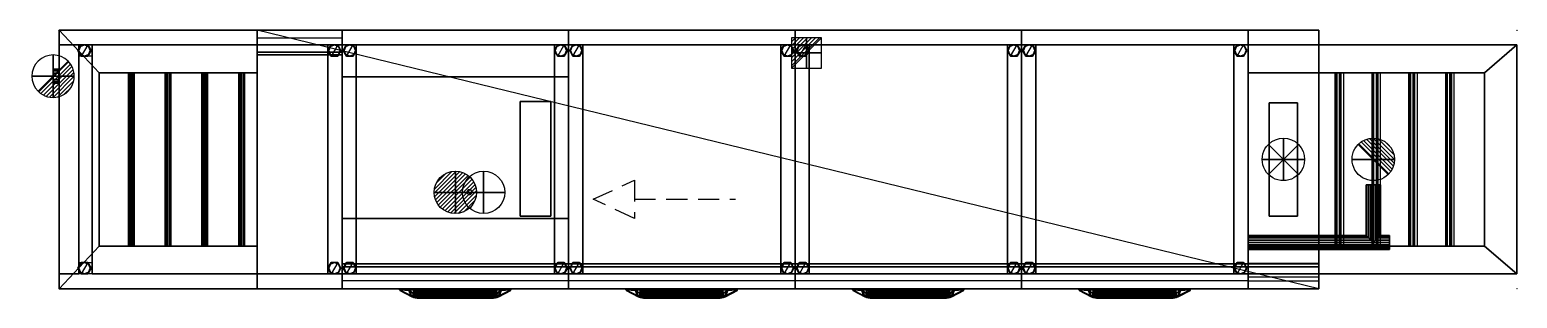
# Model space of a CAD drawing. Header units: millimetres. Extents: x -103 to 5151, y -947 to 1.
import ezdxf

# ---------------------------------------------------------------- set-up
doc = ezdxf.new("R2010")
doc.units = ezdxf.units.MM
doc.header["$LTSCALE"] = 300
doc.header["$PDMODE"] = 3
doc.linetypes.add('CONTINUA', pattern=[0])
doc.linetypes.add('NASCOSTA', pattern=[0.375, 0.25, -0.125])
for name, color, linetype in [('IQ_200_2D', 1, 'Continuous'), ('IQ_200_3D', 1, 'CONTINUA'), ('IQ_204_2D', 7, 'Continuous'), ('IQ_204_3D', 7, 'Continuous'), ('IQ_CON_COLDWATER_INT', 7, 'Continuous'), ('IQ_CON_DRAIN_INT', 7, 'Continuous'), ('IQ_CON_ELECTRICITY_INT', 7, 'Continuous'), ('IQ_CON_FUMESOUTLET_INT', 7, 'Continuous'), ('IQ_CON_HOTWATER_INT', 7, 'Continuous'), ('IQ_INS_3D', 3, 'Continuous')]:
    doc.layers.add(name, color=color, linetype=linetype)

# ---------------------------------------------------------------- blocks, each defined once
blk = doc.blocks.new('Pann800')
at = {"layer": 'IQ_200_3D'}
for points in [[(800, -25, 21), (0, -25, 21), (0, 25, 21), (800, 25, 21)], [(0, 25, 21), (800, 25, 21), (800, 25), (0, 25)], [(800, 25), (0, 25), (0, 0), (800, 0)], [(0, 0, -897.7), (800, 0, -897.7), (800, -52.5, -860), (0, -52.5, -860)], [(0, -52.5, -19.3), (800, -52.5, -19.3), (800, -25, 21), (0, -25, 21)], [(800, -52.5, -860), (0, -52.5, -860), (0, -52.5, -19.3), (800, -52.5, -19.3)]]:
    blk.add_3dface(points, dxfattribs=at)
mesh = blk.add_polyface(dxfattribs=at)
corners = [(0, -25, 21), (0, 25, 21), (0, 25), (0, 0), (0, 0, -897.7), (0, -52.5, -860), (0, -52.5, -19.3)]
mesh.append_faces([[corners[k] for k in face] for face in [(0, 6, 0)]], dxfattribs={"vtx0": -1})
mesh.append_faces([[corners[k] for k in face] for face in [(0, 3, 4), (0, 4, 5), (0, 5, 6)]], dxfattribs={"vtx0": -1, "vtx2": -1})
mesh.append_faces([[corners[k] for k in face] for face in [(0, 1, 2, 3)]], dxfattribs={"vtx3": -1})
mesh = blk.add_polyface(dxfattribs=at)
corners = [(800, -25, 21), (800, 25, 21), (800, 25), (800, 0), (800, 0, -897.7), (800, -52.5, -860), (800, -52.5, -19.3)]
mesh.append_faces([[corners[k] for k in face] for face in [(0, 6, 0)]], dxfattribs={"vtx0": -1})
mesh.append_faces([[corners[k] for k in face] for face in [(0, 3, 4), (0, 4, 5), (0, 5, 6)]], dxfattribs={"vtx0": -1, "vtx2": -1})
mesh.append_faces([[corners[k] for k in face] for face in [(0, 1, 2, 3)]], dxfattribs={"vtx3": -1})
blk = doc.blocks.new('Pann800Low')
at = {"layer": 'IQ_200_3D', "extrusion": (-1, 3.44509e-16, -2.22045e-16), "elevation": 800}
blk.add_lwpolyline([(0, 0), (0, 367.3), (52.5, 405), (52.5, 0)], close=True, dxfattribs=at)
at = {"layer": 'IQ_200_3D', "extrusion": (-1, 3.44509e-16, -2.22045e-16)}
blk.add_lwpolyline([(0, 0), (0, 367.3), (52.5, 405), (52.5, 0)], close=True, dxfattribs=at)
at = {"layer": 'IQ_200_3D'}
for points in [[(-800, 0), (0, 0), (0, -52.5), (-800, -52.5)], [(-800, -52.5, 405), (0, -52.5, 405), (0, 0, 367.3), (-800, 0, 367.3)], [(0, 0), (0, 0, 367.3), (-800, 0, 367.3), (-800, 0)], [(-800, -52.5), (-800, 0), (-800, 0, 367.3), (-800, -52.5, 405)], [(0, -52.5), (-800, -52.5), (-800, -52.5, 405), (0, -52.5, 405)], [(0, -52.5), (0, 0), (0, 0, 367.3), (0, -52.5, 405)]]:
    blk.add_3dface(points, dxfattribs=at)
blk = doc.blocks.new('Panel800_Back')
at = {"layer": 'IQ_200_3D'}
for points in [[(0, 52.5, 1270), (-800, 52.5, 1270), (-800, 52.5, 410), (0, 52.5, 410)], [(-800, 52.5, 1270), (-800, -0.6, 1270), (-800, 0, 410), (-800, 52.5, 410)], [(-800, 52.5, 405), (-800, 0, 405), (-800, 0), (-800, 52.5)], [(0, 52.5), (0, 52.5, 405), (-800, 52.5, 405), (-800, 52.5)], [(-800, 0, 405), (-800, 52.5, 405), (0, 52.5, 405), (0, 0, 405)], [(-800, 0, 410), (-800, 52.5, 410), (0, 52.5, 410), (0, 0, 410)], [(0, 0, 405), (0, 0, 410), (-800, 0, 410), (-800, 0, 405)], [(0, 52.5, 1270), (0, -0.6, 1270), (0, 0, 410), (0, 52.5, 410)], [(0, 52.5, 405), (0, 0, 405), (0, 0), (0, 52.5)]]:
    blk.add_3dface(points, dxfattribs=at)
blk = doc.blocks.new('Feet')
at = {"layer": 'IQ_200_3D'}
mesh = blk.add_polyface(dxfattribs=at)
corners = [(11.5, -20), (23.1, 0), (11.5, 20), (-11.5, 20), (-23.1, 0), (-11.5, -20), (11.5, -20, 6.2), (23.1, 0, 6.2), (11.5, 20, 6.2), (-11.5, 20, 6.2), (-23.1, 0, 6.2), (-11.5, -20, 6.2)]
mesh.append_faces([[corners[k] for k in face] for face in [(0, 1, 7, 6), (1, 2, 8, 7), (2, 3, 9, 8), (3, 9, 10, 4), (4, 10, 11, 5), (5, 11, 6, 0), (1, 7, 6, 0)]])
mesh.append_faces([[corners[k] for k in face] for face in [(2, 5, 4, 3), (8, 11, 10, 9)]], dxfattribs={"vtx0": -1})
mesh.append_faces([[corners[k] for k in face] for face in [(0, 1, 2, 5), (6, 7, 8, 11)]], dxfattribs={"vtx2": -1})
mesh = blk.add_polyface(dxfattribs=at)
corners = [(-20, 0, 39), (-14.1, -14.1, 39), (0, -20, 39), (14.1, -14.1, 39), (20, 0, 39), (14.1, 14.1, 39), (0, 20, 39), (-14.1, 14.1, 39), (-20, 0, 150), (-14.1, -14.1, 150), (0, -20, 150), (14.1, -14.1, 150), (20, 0, 150), (14.1, 14.1, 150), (0, 20, 150), (-14.1, 14.1, 150)]
mesh.append_faces([[corners[k] for k in face] for face in [(0, 1, 9, 8), (1, 2, 10, 9), (2, 3, 11, 10), (3, 4, 12, 11), (4, 5, 13, 12), (5, 6, 14, 13), (6, 7, 15, 14), (7, 0, 8, 15)]])
blk = doc.blocks.new('Maniglia')
at = {"layer": 'IQ_200_3D'}
mesh = blk.add_polyface(dxfattribs=at)
corners = [(-198.8, 0, 104.8), (-198.3, -2.3, 104.9), (-198.1, -3.3, 104.9), (-197.6, -3.9, 105.2), (-199.2, 0, 104.2), (-198.7, -2.3, 104.3), (-198.4, -3.2, 104.4), (-199.1, 0, 103.7), (-198.7, -2.3, 103.8), (-198.5, -3.2, 103.8), (-197.3, -4.3, 104.4), (-198.7, 0, 103.2), (-198.2, -2.2, 103.2), (-197.7, -3.3, 103.3), (-197.4, -3.7, 103.5), (-197.3, -4.3, 104.4), (-198.2, 0, 103.1), (-197.7, -2.2, 103.1), (-197, -3.3, 103.2), (-197.1, -3.7, 103.5)]
mesh.append_faces([[corners[k] for k in face] for face in [(0, 1, 5, 4), (1, 2, 6, 5), (2, 3, 6), (4, 5, 8, 7), (5, 6, 9, 8), (6, 3, 10, 9), (7, 8, 12, 11), (8, 9, 13, 12), (9, 10, 14, 13), (10, 15, 14), (11, 12, 17, 16), (12, 13, 18, 17), (13, 14, 19, 18), (14, 15, 19)]])
mesh = blk.add_polyface(dxfattribs=at)
corners = [(-197.6, -3.9, 105.2), (-198.1, -3.3, 104.9), (-198.3, -2.3, 104.9), (-198.8, 0, 104.8), (-166.4, 0, 130.7), (-157.8, -23.6, 129.8)]
mesh.append_faces([[corners[k] for k in face] for face in [(0, 4, 5)]], dxfattribs={"vtx0": -1})
mesh.append_faces([[corners[k] for k in face] for face in [(0, 3, 4)]], dxfattribs={"vtx0": -1, "vtx2": -1})
mesh.append_faces([[corners[k] for k in face] for face in [(0, 1, 2, 3)]], dxfattribs={"vtx3": -1})
mesh = blk.add_polyface(dxfattribs=at)
corners = [(-197.6, -3.9, 105.2), (-197.1, -3.7, 103.5), (-197, -3.3, 103.2), (-197.7, -2.2, 103.1), (-198.2, 0, 103.1), (-160.5, -6.4, 103.3), (-160.4, -5.8, 103.1), (-146.7, -2.1, 103.1), (-146.7, 0, 103.1)]
mesh.append_faces([[corners[k] for k in face] for face in [(0, 5, 1), (1, 5, 6, 2), (2, 6, 7, 3), (3, 7, 8, 4)]])
mesh = blk.add_polyface(dxfattribs=at)
corners = [(-166.4, 0, 130.7), (-160.7, 0, 133.9), (-158.4, -12.2, 132), (-156, -24.3, 130.7), (-157.8, -23.6, 129.8)]
mesh.append_faces([[corners[k] for k in face] for face in [(0, 1, 2), (2, 3, 4), (0, 2, 4)]])
mesh = blk.add_polyface(dxfattribs=at)
corners = [(-147.1, 0, 135.1), (-147.1, -6.3, 133.2), (-147.1, -13.3, 132.1), (-147.1, -20, 132.1), (-145.2, -26.6, 133), (-143.4, -28.5, 131.6), (-136.1, -29.1, 120.4), (-135.3, -27.4, 119.1), (-141.3, -24, 116.2), (-142.3, -25.4, 117), (-155.8, -25.6, 128.9), (-156, -24.3, 130.7), (-158.4, -12.2, 132), (-160.7, 0, 133.9)]
mesh.append_faces([[corners[k] for k in face] for face in [(0, 1, 13), (1, 2, 12, 13), (2, 3, 11, 12), (3, 4, 11), (4, 5, 10, 11), (5, 6, 9, 10), (6, 7, 8, 9)]])
mesh = blk.add_polyface(dxfattribs=at)
corners = [(-136.7, 0, 135.1), (-136.7, -6.3, 133.2), (-136.7, -13.3, 132.1), (-136.7, -20, 132.1), (-135.9, -26.8, 133), (-135.9, -28.6, 131.7), (-130.8, -29.8, 121.6), (-130.6, -27.9, 120), (-135.3, -27.4, 119.1), (-136.1, -29.1, 120.4), (-143.4, -28.5, 131.6), (-145.2, -26.6, 133), (-147.1, -20, 132.1), (-147.1, -13.3, 132.1), (-147.1, -6.3, 133.2), (-147.1, 0, 135.1)]
mesh.append_faces([[corners[k] for k in face] for face in [(0, 1, 14, 15), (1, 2, 13, 14), (2, 3, 12, 13), (3, 4, 11, 12), (4, 5, 10, 11), (5, 6, 9, 10), (6, 7, 8, 9)]])
mesh = blk.add_polyface(dxfattribs=at)
corners = [(-130.6, -27.9, 120), (-130.6, -18.1, 121.4), (-130.6, -11.8, 121.2), (-130.6, -3.8, 119.6), (-130.6, -3.1, 118.7), (-134.3, -3.1, 116.7), (-138, -3.1, 114.8), (-139.3, -3.1, 113.1), (-146.7, -3.1, 104.1), (-146.7, -2.8, 103.3), (-146.7, -2.1, 103.1), (-146.7, 0, 103.1), (128.6, -27.9, 120), (128.6, -18.1, 121.4), (128.6, -11.8, 121.2), (128.6, -3.8, 119.6), (128.6, -3.1, 118.7), (132.3, -3.1, 116.7), (136, -3.1, 114.8), (137.3, -3.1, 113.1), (144.7, -3.1, 104.1), (144.7, -2.8, 103.3), (144.7, -2.1, 103.1), (144.7, 0, 103.1)]
mesh.append_faces([[corners[k] for k in face] for face in [(0, 12, 13, 1), (2, 1, 13, 14), (3, 2, 14, 15), (4, 3, 15, 16), (5, 4, 16, 17), (6, 5, 17, 18), (7, 6, 18, 19), (8, 7, 19, 20), (9, 8, 20, 21), (10, 9, 21, 22), (11, 10, 22, 23)]])
mesh = blk.add_polyface(dxfattribs=at)
corners = [(134.7, 0, 135.1), (134.7, -6.3, 133.2), (134.7, -13.3, 132.1), (134.7, -20, 132.1), (133.9, -26.8, 133), (133.9, -28.6, 131.7), (128.8, -29.8, 121.6), (128.6, -27.9, 120), (-130.6, -27.9, 120), (-130.8, -29.8, 121.6), (-135.9, -28.6, 131.7), (-135.9, -26.8, 133), (-136.7, -20, 132.1), (-136.7, -13.3, 132.1), (-136.7, -6.3, 133.2), (-136.7, 0, 135.1)]
mesh.append_faces([[corners[k] for k in face] for face in [(0, 1, 14, 15), (1, 2, 13, 14), (2, 3, 12, 13), (3, 4, 11, 12), (4, 5, 10, 11), (5, 6, 9, 10), (6, 7, 8, 9)]])
mesh = blk.add_polyface(dxfattribs=at)
corners = [(134.7, 0, 135.1), (134.7, -6.3, 133.2), (134.7, -13.3, 132.1), (134.7, -20, 132.1), (133.9, -26.8, 133), (133.9, -28.6, 131.7), (128.8, -29.8, 121.6), (128.6, -27.9, 120), (133.3, -27.4, 119.1), (134.1, -29.1, 120.4), (141.4, -28.5, 131.6), (143.2, -26.6, 133), (145.1, -20, 132.1), (145.1, -13.3, 132.1), (145.1, -6.3, 133.2), (145.1, 0, 135.1)]
mesh.append_faces([[corners[k] for k in face] for face in [(15, 14, 1, 0), (14, 13, 2, 1), (13, 12, 3, 2), (12, 11, 4, 3), (11, 10, 5, 4), (10, 9, 6, 5), (9, 8, 7, 6)]])
mesh = blk.add_polyface(dxfattribs=at)
corners = [(145.1, 0, 135.1), (145.1, -6.3, 133.2), (145.1, -13.3, 132.1), (145.1, -20, 132.1), (143.2, -26.6, 133), (141.4, -28.5, 131.6), (134.1, -29.1, 120.4), (133.3, -27.4, 119.1), (139.3, -24, 116.2), (140.3, -25.4, 117), (153.8, -25.6, 128.9), (154, -24.3, 130.7), (156.4, -12.2, 132), (158.7, 0, 133.9)]
mesh.append_faces([[corners[k] for k in face] for face in [(13, 1, 0), (13, 12, 2, 1), (12, 11, 3, 2), (11, 4, 3), (11, 10, 5, 4), (10, 9, 6, 5), (9, 8, 7, 6)]])
mesh = blk.add_polyface(dxfattribs=at)
corners = [(195.6, -3.9, 105.2), (195.1, -3.7, 103.5), (195, -3.3, 103.2), (195.7, -2.2, 103.1), (196.1, 0, 103.1), (158.5, -6.4, 103.3), (158.4, -5.8, 103.1), (144.7, -2.1, 103.1), (144.7, 0, 103.1)]
mesh.append_faces([[corners[k] for k in face] for face in [(1, 5, 0), (2, 6, 5, 1), (3, 7, 6, 2), (4, 8, 7, 3)]])
mesh = blk.add_polyface(dxfattribs=at)
corners = [(164.3, 0, 130.7), (158.7, 0, 133.9), (156.4, -12.2, 132), (154, -24.3, 130.7), (155.8, -23.6, 129.8)]
mesh.append_faces([[corners[k] for k in face] for face in [(2, 1, 0), (4, 3, 2), (4, 2, 0)]])
mesh = blk.add_polyface(dxfattribs=at)
corners = [(195.6, -3.9, 105.2), (196.1, -3.3, 104.9), (196.3, -2.3, 104.9), (196.8, 0, 104.8), (164.3, 0, 130.7), (155.8, -23.6, 129.8)]
mesh.append_faces([[corners[k] for k in face] for face in [(5, 4, 0)]], dxfattribs={"vtx1": -1})
mesh.append_faces([[corners[k] for k in face] for face in [(4, 3, 0)]], dxfattribs={"vtx1": -1, "vtx2": -1})
mesh.append_faces([[corners[k] for k in face] for face in [(3, 2, 1, 0)]], dxfattribs={"vtx3": -1})
mesh = blk.add_polyface(dxfattribs=at)
corners = [(196.8, 0, 104.8), (196.3, -2.3, 104.9), (196.1, -3.3, 104.9), (195.6, -3.9, 105.2), (197.2, 0, 104.2), (196.7, -2.3, 104.3), (196.4, -3.2, 104.4), (197.1, 0, 103.7), (196.7, -2.3, 103.8), (196.5, -3.2, 103.8), (195.3, -4.3, 104.4), (196.6, 0, 103.2), (196.2, -2.2, 103.2), (195.7, -3.3, 103.3), (195.3, -3.7, 103.5), (195.3, -4.3, 104.4), (196.1, 0, 103.1), (195.7, -2.2, 103.1), (195, -3.3, 103.2), (195.1, -3.7, 103.5)]
mesh.append_faces([[corners[k] for k in face] for face in [(4, 5, 1, 0), (5, 6, 2, 1), (6, 3, 2), (7, 8, 5, 4), (8, 9, 6, 5), (9, 10, 3, 6), (11, 12, 8, 7), (12, 13, 9, 8), (13, 14, 10, 9), (14, 15, 10), (16, 17, 12, 11), (17, 18, 13, 12), (18, 19, 14, 13), (19, 15, 14)]])
mesh = blk.add_polyface(dxfattribs=at)
corners = [(-197.6, -3.9, 105.2), (-157.8, -23.6, 129.8), (-156, -24.3, 130.7), (-197.3, -4.3, 104.4), (-157.4, -24.8, 128), (-155.8, -25.6, 128.9), (-160.5, -6.4, 103.3), (-143.5, -24.2, 116.1), (-142.3, -25.4, 117), (-159.6, -6.2, 103.2), (-142.8, -22.6, 115.2), (-141.3, -24, 116.2)]
mesh.append_faces([[corners[k] for k in face] for face in [(0, 1)]])
mesh = blk.add_polyface(dxfattribs=at)
corners = [(-197.6, -3.9, 105.2), (-157.8, -23.6, 129.8), (-156, -24.3, 130.7), (-197.3, -4.3, 104.4), (-157.4, -24.8, 128), (-155.8, -25.6, 128.9), (-160.5, -6.4, 103.3), (-143.5, -24.2, 116.1), (-142.3, -25.4, 117), (-159.6, -6.2, 103.2), (-142.8, -22.6, 115.2), (-141.3, -24, 116.2)]
mesh.append_faces([[corners[k] for k in face] for face in [(0, 1, 4, 3), (1, 2, 5, 4), (3, 4, 7, 6), (4, 5, 8, 7), (6, 7, 10, 9), (7, 8, 11, 10)]])
mesh = blk.add_polyface(dxfattribs=at)
corners = [(-160.4, -5.8, 103.1), (-160.5, -6.4, 103.3), (-159.6, -6.2, 103.2), (-142.8, -22.6, 115.2), (-141.3, -24, 116.2), (-135.3, -27.4, 119.1), (-130.6, -27.9, 120), (-130.6, -18.1, 121.4), (-130.6, -11.8, 121.2), (-130.6, -3.8, 119.6), (-130.6, -3.1, 118.7), (-134.7, -3.9, 117.5), (-134.3, -3.1, 116.7), (-138.8, -3.9, 115.4), (-138, -3.1, 114.8), (-140, -3.9, 113.8), (-139.3, -3.1, 113.1), (-147.5, -3.2, 103.8), (-146.7, -3.1, 104.1), (-146.7, -2.8, 103.3), (-146.7, -2.1, 103.1)]
mesh.append_faces([[corners[k] for k in face] for face in [(0, 1, 2), (2, 17, 20, 0), (17, 18, 19), (17, 19, 20), (2, 3, 15, 17), (15, 16, 18, 17), (3, 4, 13, 15), (13, 14, 16, 15), (4, 5, 11, 13), (11, 12, 14, 13), (5, 6, 7), (5, 7, 8, 11), (8, 9, 11), (11, 9, 10, 12)]])
mesh = blk.add_polyface(dxfattribs=at)
corners = [(158.4, -5.8, 103.1), (158.5, -6.4, 103.3), (157.6, -6.2, 103.2), (140.8, -22.6, 115.2), (139.3, -24, 116.2), (133.3, -27.4, 119.1), (128.6, -27.9, 120), (128.6, -18.1, 121.4), (128.6, -11.8, 121.2), (128.6, -3.8, 119.6), (128.6, -3.1, 118.7), (132.7, -3.9, 117.5), (132.3, -3.1, 116.7), (136.8, -3.9, 115.4), (136, -3.1, 114.8), (138, -3.9, 113.8), (137.3, -3.1, 113.1), (145.5, -3.2, 103.8), (144.7, -3.1, 104.1), (144.7, -2.8, 103.3), (144.7, -2.1, 103.1)]
mesh.append_faces([[corners[k] for k in face] for face in [(2, 1, 0), (0, 20, 17, 2), (19, 18, 17), (20, 19, 17), (17, 15, 3, 2), (17, 18, 16, 15), (15, 13, 4, 3), (15, 16, 14, 13), (13, 11, 5, 4), (13, 14, 12, 11), (7, 6, 5), (11, 8, 7, 5), (11, 9, 8), (12, 10, 9, 11)]])
mesh = blk.add_polyface(dxfattribs=at)
corners = [(195.6, -3.9, 105.2), (155.8, -23.6, 129.8), (154, -24.3, 130.7), (195.3, -4.3, 104.4), (155.4, -24.8, 128), (153.8, -25.6, 128.9), (158.5, -6.4, 103.3), (141.5, -24.2, 116.1), (140.3, -25.4, 117), (157.6, -6.2, 103.2), (140.8, -22.6, 115.2), (139.3, -24, 116.2)]
mesh.append_faces([[corners[k] for k in face] for face in [(3, 4, 1, 0), (4, 5, 2, 1), (6, 7, 4, 3), (7, 8, 5, 4), (9, 10, 7, 6), (10, 11, 8, 7)]])
mesh = blk.add_polyface(dxfattribs=at)
corners = [(195.6, -3.9, 105.2), (155.8, -23.6, 129.8), (154, -24.3, 130.7), (195.3, -4.3, 104.4), (155.4, -24.8, 128), (153.8, -25.6, 128.9), (158.5, -6.4, 103.3), (141.5, -24.2, 116.1), (140.3, -25.4, 117), (157.6, -6.2, 103.2), (140.8, -22.6, 115.2), (139.3, -24, 116.2)]
mesh.append_faces([[corners[k] for k in face] for face in [(1, 0)]])
blk = doc.blocks.new('Prewash')
at = {"layer": 'IQ_200_2D'}
for p, q in [((0, 0), (800, 0)), ((202.9, -913), (0, -913)), ((800, -913), (597.1, -913))]:
    blk.add_line(p, q, dxfattribs=at)
at = {"layer": 'IQ_200_2D', "linetype": 'CONTINUA', "ltscale": 10}
blk.add_lwpolyline([(202.9, -913), (203.6, -919.5), (246.3, -941.8, 0.121157), (271.2, -946), (528.8, -946, 0.121157), (553.7, -941.8), (596.4, -919.5), (597.1, -913)], format="xyb", dxfattribs=at)
at = {"layer": 'IQ_200_3D'}
for points in [[(800, 0, 1420), (800, -825.5, 1420), (0, -825.5, 1420), (0, 0, 1420)], [(0, -52.5, 150), (0, -52.5, 570), (0, -860.5, 570), (0, -860.5, 150)], [(800, -860.5, 570), (0, -860.5, 570), (0, -52.5, 570), (800, -52.5, 570)], [(0, -52.5, 570), (0, -107.5, 570), (0, -107.5, 1315), (0, -53.1, 1420)], [(0, -52.5, 150), (800, -52.5, 150), (800, -860.5, 150), (0, -860.5, 150)], [(50.1, -52.5, 115), (749.9, -52.5, 115), (749.9, -860.5, 115), (50.1, -860.5, 115)], [(50.1, -52.5, 115), (50.1, -860.5, 115), (50.1, -860.5, 150), (50.1, -52.5, 150)], [(749.9, -52.5, 115), (749.9, -860.5, 115), (749.9, -860.5, 150), (749.9, -52.5, 150)], [(800, -860.5, 150), (800, -860.5, 570), (800, -52.5, 570), (800, -52.5, 150)], [(800, -52.5, 570), (800, -107.5, 570), (800, -107.5, 1315), (800, -53.1, 1420)], [(0, -107.5, 1315), (0, -805.5, 1315), (0, -860.5, 1420), (0, -53.1, 1420)], [(800, -107.5, 1315), (800, -805.5, 1315), (800, -860.5, 1420), (800, -53.1, 1420)], [(0, -860.5, 1420), (0, -805.5, 1315), (0, -805.5, 570), (0, -860.5, 570)], [(800, -825.5, 1420), (0, -825.5, 1420), (0, -860.5, 1420), (800, -860.5, 1420)], [(800, -860.5, 1420), (800, -805.5, 1315), (800, -805.5, 570), (800, -860.5, 570)], [(0, -860.5, 517.3), (0, -860.5, 522.3), (800, -860.5, 522.3), (800, -860.5, 517.3)]]:
    blk.add_3dface(points, dxfattribs=at)
at = {"layer": 'IQ_204_2D'}
for p, q in [((0, -913), (0, 0)), ((800, -913), (800, 0))]:
    blk.add_line(p, q, dxfattribs=at)
for points in [[(800, -825.5), (0, -825.5)], [(800, -835.5), (0, -835.5)], [(800, -885.5), (0, -885.5)], [(597.1, -913), (202.9, -913)]]:
    blk.add_lwpolyline(points, dxfattribs=at)
at = {"rotation": 180}
for p in [(27, -72.5), (773, -72.5), (27, -840.5), (773, -840.5)]:
    blk.add_blockref('Feet', p, dxfattribs=at)
at = {"layer": 'IQ_200_3D'}
for name, p in [('Panel800_Back', (800, -52.5, 150)), ('Pann800', (0, -860.5, 1420)), ('Pann800Low', (800, -860.5, 150)), ('Maniglia', (400, -913, 560))]:
    blk.add_blockref(name, p, dxfattribs=at)
mesh = blk.add_polyface(dxfattribs=at)
corners = [(800, 0, 1420), (0, 0, 1420), (0, -825.5, 1420), (800, -825.5, 1420), (800, 0, 1792), (0, 0, 1792), (0, -825.5, 1792), (800, -825.5, 1792)]
mesh.append_faces([[corners[k] for k in face] for face in [(0, 1, 2, 3), (4, 5, 6, 7), (0, 1, 5, 4), (1, 2, 6, 5), (2, 6, 7, 3), (3, 7, 4, 0)]])
blk = doc.blocks.new('*X18')
at = {"color": 0}
for p, q in [((286.774344, 2204.447934), (296.618251, 2214.291842)), ((286.774344, 2205.862148), (295.204037, 2214.291842)), ((286.774344, 2207.276361), (293.789824, 2214.291842)), ((286.774344, 2208.690575), (292.37561, 2214.291842)), ((286.774344, 2210.104788), (290.961397, 2214.291842)), ((286.774344, 2211.519002), (289.547183, 2214.291842)), ((286.774344, 2212.933216), (288.13297, 2214.291842))]:
    blk.add_line(p, q, dxfattribs=at)
blk = doc.blocks.new('electricity')
for p, q in [((2.12, 2.12), (-2.12, 2.12)), ((-2.12, 2.12), (-2.12, -2.12)), ((-2.12, -2.12), (2.12, 2.12)), ((2.12, -2.12), (2.12, 2.12)), ((-2.12, -2.12), (2.12, -2.12))]:
    blk.add_line(p, q)
at = {"extrusion": (-1, 0, 0)}
for p, q in [((0, -2.12, 2.12), (0, 2.12, 2.12)), ((0, 2.12, -2.12), (0, -2.12, -2.12)), ((0, 2.12, 2.12), (0, 2.12, -2.12)), ((0, 2.12, -2.12), (0, -2.12, 2.12)), ((0, -2.12, -2.12), (0, -2.12, 2.12))]:
    blk.add_line(p, q, dxfattribs=at)
at = {"extrusion": (0, -1, 0)}
for p, q in [((2.12, 0, 2.12), (-2.12, 0, 2.12)), ((-2.12, 0, -2.12), (2.12, 0, -2.12)), ((-2.12, 0, 2.12), (-2.12, 0, -2.12)), ((-2.12, 0, -2.12), (2.12, 0, 2.12)), ((2.12, 0, -2.12), (2.12, 0, 2.12))]:
    blk.add_line(p, q, dxfattribs=at)
at = {"xscale": 0.4000000000000909, "yscale": 0.4000000000000909, "zscale": 0.4000000000000909}
blk.add_blockref('*X18', (-116.83, -883.6), dxfattribs=at)
at = {"extrusion": (-1, 0, 0), "xscale": 0.3999999999999773, "yscale": 0.3999999999999773, "zscale": 0.3999999999999773}
blk.add_blockref('*X18', (-116.83, -883.6), dxfattribs=at)
at = {"extrusion": (0, -1, 0), "xscale": 0.4000000000000909, "yscale": 0.4000000000000909, "zscale": 0.4000000000000909}
blk.add_blockref('*X18', (-116.83, -883.6), dxfattribs=at)
blk = doc.blocks.new('Electricwash')
at = {"layer": 'IQ_200_2D'}
for p, q in [((0, 0), (800, 0)), ((202.9, -913), (0, -913)), ((800, -913), (597.1, -913))]:
    blk.add_line(p, q, dxfattribs=at)
at = {"layer": 'IQ_200_2D', "linetype": 'CONTINUA', "ltscale": 10}
blk.add_lwpolyline([(202.9, -913), (203.6, -919.5), (246.3, -941.8, 0.121157), (271.2, -946), (528.8, -946, 0.121157), (553.7, -941.8), (596.4, -919.5), (597.1, -913)], format="xyb", dxfattribs=at)
at = {"layer": 'IQ_200_3D'}
for points in [[(800, 0, 1420), (800, -825.5, 1420), (0, -825.5, 1420), (0, 0, 1420)], [(0, -52.5, 150), (0, -52.5, 570), (0, -860.5, 570), (0, -860.5, 150)], [(800, -860.5, 570), (0, -860.5, 570), (0, -52.5, 570), (800, -52.5, 570)], [(0, -52.5, 570), (0, -107.5, 570), (0, -107.5, 1315), (0, -53.1, 1420)], [(0, -52.5, 150), (800, -52.5, 150), (800, -860.5, 150), (0, -860.5, 150)], [(50.1, -52.5, 115), (749.9, -52.5, 115), (749.9, -860.5, 115), (50.1, -860.5, 115)], [(50.1, -52.5, 115), (50.1, -860.5, 115), (50.1, -860.5, 150), (50.1, -52.5, 150)], [(749.9, -52.5, 115), (749.9, -860.5, 115), (749.9, -860.5, 150), (749.9, -52.5, 150)], [(800, -860.5, 150), (800, -860.5, 570), (800, -52.5, 570), (800, -52.5, 150)], [(800, -52.5, 570), (800, -107.5, 570), (800, -107.5, 1315), (800, -53.1, 1420)], [(0, -107.5, 1315), (0, -805.5, 1315), (0, -860.5, 1420), (0, -53.1, 1420)], [(800, -107.5, 1315), (800, -805.5, 1315), (800, -860.5, 1420), (800, -53.1, 1420)], [(0, -860.5, 1420), (0, -805.5, 1315), (0, -805.5, 570), (0, -860.5, 570)], [(800, -825.5, 1420), (0, -825.5, 1420), (0, -860.5, 1420), (800, -860.5, 1420)], [(800, -860.5, 1420), (800, -805.5, 1315), (800, -805.5, 570), (800, -860.5, 570)], [(0, -860.5, 517.3), (0, -860.5, 522.3), (800, -860.5, 522.3), (800, -860.5, 517.3)]]:
    blk.add_3dface(points, dxfattribs=at)
at = {"layer": 'IQ_204_2D'}
for p, q in [((0, -913), (0, 0)), ((800, -913), (800, 0))]:
    blk.add_line(p, q, dxfattribs=at)
for points in [[(800, -825.5), (0, -825.5)], [(800, -835.5), (0, -835.5)], [(800, -885.5), (0, -885.5)], [(597.1, -913), (202.9, -913)]]:
    blk.add_lwpolyline(points, dxfattribs=at)
at = {"rotation": 180}
for p in [(27, -72.5), (773, -72.5), (27, -840.5), (773, -840.5)]:
    blk.add_blockref('Feet', p, dxfattribs=at)
at = {"layer": 'IQ_200_3D'}
for name, p in [('Panel800_Back', (800, -52.5, 150)), ('Pann800', (0, -860.5, 1420)), ('Pann800Low', (800, -860.5, 150)), ('Maniglia', (400, -913, 560))]:
    blk.add_blockref(name, p, dxfattribs=at)
at = {"layer": 'IQ_CON_ELECTRICITY_INT', "xscale": 25, "yscale": 25, "zscale": 25}
blk.add_blockref('electricity', (40, -81), dxfattribs=at)
at = {"layer": 'IQ_200_3D'}
mesh = blk.add_polyface(dxfattribs=at)
corners = [(800, 0, 1420), (0, 0, 1420), (0, -825.5, 1420), (800, -825.5, 1420), (800, 0, 1792), (0, 0, 1792), (0, -825.5, 1792), (800, -825.5, 1792)]
mesh.append_faces([[corners[k] for k in face] for face in [(0, 1, 2, 3), (4, 5, 6, 7), (0, 1, 5, 4), (1, 2, 6, 5), (2, 6, 7, 3), (3, 7, 4, 0)]])
blk = doc.blocks.new('Rinse')
at = {"layer": 'IQ_200_2D'}
for p, q in [((0, 0), (800, 0)), ((202.9, -913), (0, -913)), ((800, -913), (597.1, -913))]:
    blk.add_line(p, q, dxfattribs=at)
at = {"layer": 'IQ_200_2D', "linetype": 'CONTINUA', "ltscale": 10}
blk.add_lwpolyline([(202.9, -913), (203.6, -919.5), (246.3, -941.8, 0.121157), (271.2, -946), (528.8, -946, 0.121157), (553.7, -941.8), (596.4, -919.5), (597.1, -913)], format="xyb", dxfattribs=at)
at = {"layer": 'IQ_200_3D'}
for points in [[(800, 0, 1420), (800, -825.5, 1420), (0, -825.5, 1420), (0, 0, 1420)], [(0, -52.5, 570), (0, -107.5, 570), (0, -107.5, 1315), (0, -53.1, 1420)], [(0, -52.5, 150), (0, -52.5, 570), (0, -860.5, 570), (0, -860.5, 150)], [(800, -860.5, 570), (0, -860.5, 570), (0, -52.5, 570), (800, -52.5, 570)], [(0, -52.5, 150), (800, -52.5, 150), (800, -860.5, 150), (0, -860.5, 150)], [(50.1, -52.5, 115), (749.9, -52.5, 115), (749.9, -860.5, 115), (50.1, -860.5, 115)], [(50.1, -52.5, 115), (50.1, -860.5, 115), (50.1, -860.5, 150), (50.1, -52.5, 150)], [(749.9, -52.5, 115), (749.9, -860.5, 115), (749.9, -860.5, 150), (749.9, -52.5, 150)], [(800, -860.5, 150), (800, -860.5, 570), (800, -52.5, 570), (800, -52.5, 150)], [(800, -52.5, 570), (800, -107.5, 570), (800, -107.5, 1315), (800, -53.1, 1420)], [(0, -107.5, 1315), (0, -805.5, 1315), (0, -860.5, 1420), (0, -53.1, 1420)], [(800, -107.5, 1315), (800, -805.5, 1315), (800, -860.5, 1420), (800, -53.1, 1420)], [(0, -860.5, 1420), (0, -805.5, 1315), (0, -805.5, 570), (0, -860.5, 570)], [(800, -825.5, 1420), (0, -825.5, 1420), (0, -860.5, 1420), (800, -860.5, 1420)], [(800, -860.5, 1420), (800, -805.5, 1315), (800, -805.5, 570), (800, -860.5, 570)], [(0, -860.5, 517.3), (0, -860.5, 522.3), (800, -860.5, 522.3), (800, -860.5, 517.3)]]:
    blk.add_3dface(points, dxfattribs=at)
at = {"layer": 'IQ_204_2D'}
for p, q in [((0, -913), (0, 0)), ((800, -913), (800, 0))]:
    blk.add_line(p, q, dxfattribs=at)
for points in [[(800, -825.5), (0, -825.5)], [(800, -835.5), (0, -835.5)], [(800, -885.5), (0, -885.5)], [(597.1, -913), (202.9, -913)]]:
    blk.add_lwpolyline(points, dxfattribs=at)
at = {"rotation": 180}
for p in [(27, -72.5), (773, -72.5), (27, -840.5), (773, -840.5)]:
    blk.add_blockref('Feet', p, dxfattribs=at)
at = {"layer": 'IQ_200_3D'}
for name, p in [('Panel800_Back', (800, -52.5, 150)), ('Pann800', (0, -860.5, 1420)), ('Pann800Low', (800, -860.5, 150)), ('Maniglia', (400, -913, 560))]:
    blk.add_blockref(name, p, dxfattribs=at)
mesh = blk.add_polyface(dxfattribs=at)
corners = [(800, 0, 1420), (0, 0, 1420), (0, -825.5, 1420), (800, -825.5, 1420), (800, 0, 1792), (0, 0, 1792), (0, -825.5, 1792), (800, -825.5, 1792)]
mesh.append_faces([[corners[k] for k in face] for face in [(0, 1, 2, 3), (4, 5, 6, 7), (0, 1, 5, 4), (1, 2, 6, 5), (2, 6, 7, 3), (3, 7, 4, 0)]])
blk = doc.blocks.new('pq_con_drain3d')
at = {"layer": 'IQ_204_3D'}
for points, invisible_edges in [([(-8.5, 0, -60), (-8.2, 2.2, -60), (-7.4, 4.2, -60), (-6, 6, -60)], 8), ([(6, 6, -60), (7.4, 4.2, -60), (-6, -6, -60), (-8.5, 0, -60)], 14), ([(-8.5, 0), (-8.2, 2.2), (-8.2, 2.2, -60), (-8.5, 0, -60)], 2), ([(-8.5, 0, -60), (-6, -6, -60), (-7.4, -4.2, -60), (-8.2, -2.2, -60)], 1), ([(-8.5, 0, -60), (-8.2, -2.2, -60), (-8.2, -2.2), (-8.5, 0)], 2), ([(-7.4, 4.2, -60), (-8.2, 2.2, -60), (-8.2, 2.2), (-7.4, 4.2)], 10), ([(-6, 6, -60), (-7.4, 4.2, -60), (-7.4, 4.2), (-6, 6)], 10), ([(0, 8.5, -60), (-6, 6, -60), (-4.2, 7.4, -60), (-2.2, 8.2, -60)], 1), ([(-4.2, 7.4, -60), (-6, 6, -60), (-6, 6), (-4.2, 7.4)], 10), ([(-2.2, 8.2, -60), (-4.2, 7.4, -60), (-4.2, 7.4), (-2.2, 8.2)], 10), ([(0, 8.5, -60), (-2.2, 8.2, -60), (-2.2, 8.2), (0, 8.5)], 10), ([(0, 8.5, -60), (2.2, 8.2, -60), (4.2, 7.4, -60), (6, 6, -60)], 8), ([(0, 8.5), (2.2, 8.2), (2.2, 8.2, -60), (0, 8.5, -60)], 10), ([(4.2, 7.4, -60), (2.2, 8.2, -60), (2.2, 8.2), (4.2, 7.4)], 10), ([(6, 6, -60), (4.2, 7.4, -60), (4.2, 7.4), (6, 6)], 10), ([(7.4, 4.2, -60), (6, 6, -60), (6, 6), (7.4, 4.2)], 10), ([(8.5, 0, -60), (6, -6, -60), (7.4, 4.2, -60), (8.2, 2.2, -60)], 3), ([(8.5, 0, -60), (8.2, -2.2, -60), (7.4, -4.2, -60), (6, -6, -60)], 8), ([(8.2, 2.2, -60), (7.4, 4.2, -60), (7.4, 4.2), (8.2, 2.2)], 10), ([(8.5, 0, -60), (8.2, 2.2, -60), (8.2, 2.2), (8.5, 0)], 2), ([(8.5, 0), (8.2, -2.2), (8.2, -2.2, -60), (8.5, 0, -60)], 2), ([(-8.2, -2.2, -60), (-7.4, -4.2, -60), (-7.4, -4.2), (-8.2, -2.2)], 10), ([(-7.4, -4.2, -60), (-6, -6, -60), (-6, -6), (-7.4, -4.2)], 10), ([(0, -8.5, -60), (-2.2, -8.2, -60), (-4.2, -7.4, -60), (-6, -6, -60)], 8), ([(-6, -6, -60), (-4.2, -7.4, -60), (-4.2, -7.4), (-6, -6)], 10), ([(-4.2, -7.4, -60), (-2.2, -8.2, -60), (-2.2, -8.2), (-4.2, -7.4)], 10), ([(0, -8.5), (-2.2, -8.2), (-2.2, -8.2, -60), (0, -8.5, -60)], 10), ([(4.2, -7.4, -60), (2.2, -8.2, -60), (0, -8.5, -60), (6, -6, -60)], 4), ([(0, -8.5, -60), (2.2, -8.2, -60), (2.2, -8.2), (0, -8.5)], 10), ([(2.2, -8.2, -60), (4.2, -7.4, -60), (4.2, -7.4), (2.2, -8.2)], 10), ([(4.2, -7.4, -60), (6, -6, -60), (6, -6), (4.2, -7.4)], 10), ([(6, -6, -60), (7.4, -4.2, -60), (7.4, -4.2), (6, -6)], 10), ([(7.4, -4.2, -60), (8.2, -2.2, -60), (8.2, -2.2), (7.4, -4.2)], 10)]:
    blk.add_3dface(points, dxfattribs=dict(at, invisible_edges=invisible_edges))
blk = doc.blocks.new('coldwater')
blk.add_circle((0, 0), 3)
at = {"extrusion": (-1, 0, 0)}
blk.add_circle((0, 0), 3, dxfattribs=at)
at = {"extrusion": (0, -1, 0)}
blk.add_circle((0, 0), 3, dxfattribs=at)
blk = doc.blocks.new('*X12')
at = {"color": 0}
for p, q in [((134.08, 2208.73), (141.89, 2216.54)), ((134.16, 2210.23), (140.39, 2216.46)), ((134.24, 2207.47), (143.15, 2216.38)), ((134.56, 2206.38), (144.24, 2216.06)), ((134.8, 2212.28), (138.34, 2215.82)), ((135.01, 2205.42), (145.2, 2215.61)), ((135.56, 2204.56), (146.06, 2215.06)), ((136.22, 2203.8), (146.82, 2214.4)), ((136.96, 2203.13), (147.49, 2213.66)), ((137.81, 2202.56), (148.06, 2212.81)), ((138.76, 2202.1), (148.52, 2211.86)), ((139.83, 2201.76), (148.86, 2210.79)), ((141.06, 2201.57), (149.05, 2209.56)), ((142.52, 2201.61), (149.01, 2208.1)), ((144.44, 2202.12), (148.5, 2206.18))]:
    blk.add_line(p, q, dxfattribs=at)
blk = doc.blocks.new('hotwater')
for p, q in [((0, 0, -3), (0, 0, -3)), ((3, 0), (3, 0))]:
    blk.add_line(p, q)
blk.add_circle((0, 0), 3)
at = {"extrusion": (-1, 0, 0)}
blk.add_circle((0, 0), 3, dxfattribs=at)
at = {"extrusion": (0, -1, 0)}
blk.add_circle((0, 0), 3, dxfattribs=at)
at = {"xscale": 0.4000000000000909, "yscale": 0.4000000000000909, "zscale": 0.4000000000000909}
blk.add_blockref('*X12', (-56.63, -883.62), dxfattribs=at)
at = {"extrusion": (-1, 0, 0), "xscale": 0.3999999999999773, "yscale": 0.3999999999999773, "zscale": 0.3999999999999773}
blk.add_blockref('*X12', (-56.63, -883.62), dxfattribs=at)
at = {"extrusion": (0, -1, 0), "xscale": 0.4000000000000909, "yscale": 0.4000000000000909, "zscale": 0.4000000000000909}
blk.add_blockref('*X12', (-56.63, -883.62), dxfattribs=at)
blk = doc.blocks.new('DryerVent_RL')
at = {"layer": 'IQ_200_2D'}
for p, q in [((0, 0), (800, 0)), ((202.9, -913), (0, -913)), ((800, -913), (597.1, -913))]:
    blk.add_line(p, q, dxfattribs=at)
at = {"layer": 'IQ_200_2D', "linetype": 'CONTINUA', "ltscale": 10}
blk.add_lwpolyline([(202.9, -913), (203.6, -919.5), (246.3, -941.8, 0.121157), (271.2, -946), (528.8, -946, 0.121157), (553.7, -941.8), (596.4, -919.5), (597.1, -913)], format="xyb", dxfattribs=at)
at = {"layer": 'IQ_200_3D'}
for points in [[(800, 0, 1420), (800, -825.5, 1420), (0, -825.5, 1420), (0, 0, 1420)], [(0, -52.5, 570), (0, -107.5, 570), (0, -107.5, 1315), (0, -53.1, 1420)], [(0, -52.5, 150), (0, -52.5, 570), (0, -860.5, 570), (0, -860.5, 150)], [(800, -860.5, 570), (0, -860.5, 570), (0, -52.5, 570), (800, -52.5, 570)], [(0, -52.5, 150), (800, -52.5, 150), (800, -860.5, 150), (0, -860.5, 150)], [(50.1, -52.5, 115), (749.9, -52.5, 115), (749.9, -860.5, 115), (50.1, -860.5, 115)], [(50.1, -52.5, 115), (50.1, -860.5, 115), (50.1, -860.5, 150), (50.1, -52.5, 150)], [(749.9, -52.5, 115), (749.9, -860.5, 115), (749.9, -860.5, 150), (749.9, -52.5, 150)], [(800, -860.5, 150), (800, -860.5, 570), (800, -52.5, 570), (800, -52.5, 150)], [(800, -52.5, 570), (800, -107.5, 570), (800, -107.5, 1315), (800, -53.1, 1420)], [(0, -107.5, 1315), (0, -805.5, 1315), (0, -860.5, 1420), (0, -53.1, 1420)], [(800, -107.5, 1315), (800, -805.5, 1315), (800, -860.5, 1420), (800, -53.1, 1420)], [(0, -860.5, 1420), (0, -805.5, 1315), (0, -805.5, 570), (0, -860.5, 570)], [(800, -825.5, 1420), (0, -825.5, 1420), (0, -860.5, 1420), (800, -860.5, 1420)], [(800, -860.5, 1420), (800, -805.5, 1315), (800, -805.5, 570), (800, -860.5, 570)], [(0, -860.5, 517.3), (0, -860.5, 522.3), (800, -860.5, 522.3), (800, -860.5, 517.3)]]:
    blk.add_3dface(points, dxfattribs=at)
at = {"layer": 'IQ_204_2D'}
for p, q in [((0, -913), (0, 0)), ((800, -913), (800, 0))]:
    blk.add_line(p, q, dxfattribs=at)
for points in [[(0, -165.6), (800, -165.6)], [(629, -657), (629, -252), (737, -252), (737, -657), (629, -657)], [(0, -665.6), (800, -665.6)], [(800, -825.5), (0, -825.5)], [(800, -835.5), (0, -835.5)], [(800, -885.5), (0, -885.5)], [(597.1, -913), (202.9, -913)]]:
    blk.add_lwpolyline(points, dxfattribs=at)
at = {"rotation": 180}
for p in [(27, -72.5), (773, -72.5), (27, -840.5), (773, -840.5)]:
    blk.add_blockref('Feet', p, dxfattribs=at)
at = {"layer": 'IQ_200_3D'}
for name, p in [('Panel800_Back', (800, -52.5, 150)), ('Pann800', (0, -860.5, 1420)), ('Pann800Low', (800, -860.5, 150)), ('Maniglia', (400, -913, 560))]:
    blk.add_blockref(name, p, dxfattribs=at)
at = {"layer": 'IQ_204_3D', "rotation": 180}
blk.add_blockref('pq_con_drain3d', (450, -572, 175), dxfattribs=at)
at = {"layer": 'IQ_CON_COLDWATER_INT', "xscale": 25, "yscale": 25, "zscale": 25}
blk.add_blockref('coldwater', (500, -573), dxfattribs=at)
at = {"layer": 'IQ_CON_HOTWATER_INT', "xscale": 25, "yscale": 25, "zscale": 25}
blk.add_blockref('hotwater', (400, -573), dxfattribs=at)
at = {"layer": 'IQ_200_3D'}
mesh = blk.add_polyface(dxfattribs=at)
corners = [(800, 0, 1420), (0, 0, 1420), (0, -825.5, 1420), (800, -825.5, 1420), (800, 0, 1792), (0, 0, 1792), (0, -825.5, 1792), (800, -825.5, 1792)]
mesh.append_faces([[corners[k] for k in face] for face in [(0, 1, 2, 3), (4, 5, 6, 7), (0, 1, 5, 4), (1, 2, 6, 5), (2, 6, 7, 3), (3, 7, 4, 0)]])
mesh = blk.add_polyface(dxfattribs=at)
corners = [(800, -165.6, 1792), (0, -165.6, 1792), (0, -665.6, 1792), (800, -665.6, 1792), (800, -165.6, 1983), (0, -165.6, 1983), (0, -665.6, 1983), (800, -665.6, 1983)]
mesh.append_faces([[corners[k] for k in face] for face in [(0, 1, 2, 3), (4, 5, 6, 7), (0, 1, 5, 4), (1, 2, 6, 5), (2, 6, 7, 3), (3, 7, 4, 0)]])
mesh = blk.add_polyface(dxfattribs=at)
corners = [(737, -252, 1983), (629, -252, 1983), (629, -657, 1983), (737, -657, 1983), (737, -252, 1999), (629, -252, 1999), (629, -657, 1999), (737, -657, 1999)]
mesh.append_faces([[corners[k] for k in face] for face in [(0, 1, 2, 3), (4, 5, 6, 7), (0, 1, 5, 4), (1, 2, 6, 5), (2, 6, 7, 3), (3, 7, 4, 0)]])
blk = doc.blocks.new('Pann300Low')
at = {"layer": 'IQ_200_3D', "extrusion": (-1, 3.44509e-16, -2.22045e-16), "elevation": 300}
blk.add_lwpolyline([(0, 0), (0, 367.3), (52.5, 405), (52.5, 0)], close=True, dxfattribs=at)
at = {"layer": 'IQ_200_3D', "extrusion": (-1, 3.44509e-16, -2.22045e-16)}
blk.add_lwpolyline([(0, 0), (0, 367.3), (52.5, 405), (52.5, 0)], close=True, dxfattribs=at)
at = {"layer": 'IQ_200_3D'}
for points in [[(-300, 0), (0, 0), (0, -52.5), (-300, -52.5)], [(-300, -52.5, 405), (0, -52.5, 405), (0, 0, 367.3), (-300, 0, 367.3)], [(0, 0), (0, 0, 367.3), (-300, 0, 367.3), (-300, 0)], [(-300, -52.5), (-300, 0), (-300, 0, 367.3), (-300, -52.5, 405)], [(0, -52.5), (-300, -52.5), (-300, -52.5, 405), (0, -52.5, 405)], [(0, -52.5), (0, 0), (0, 0, 367.3), (0, -52.5, 405)]]:
    blk.add_3dface(points, dxfattribs=at)
blk = doc.blocks.new('Pann300')
at = {"layer": 'IQ_200_3D'}
for points in [[(300, -25, 21), (0, -25, 21), (0, 25, 21), (300, 25, 21)], [(0, 25, 21), (300, 25, 21), (300, 25), (0, 25)], [(300, 25), (0, 25), (0, 0), (300, 0)], [(0, 0, -897.7), (300, 0, -897.7), (300, -52.5, -860), (0, -52.5, -860)], [(0, -52.5, -19.3), (300, -52.5, -19.3), (300, -25, 21), (0, -25, 21)], [(300, -52.5, -860), (0, -52.5, -860), (0, -52.5, -19.3), (300, -52.5, -19.3)]]:
    blk.add_3dface(points, dxfattribs=at)
mesh = blk.add_polyface(dxfattribs=at)
corners = [(0, -25, 21), (0, 25, 21), (0, 25), (0, 0), (0, 0, -897.7), (0, -52.5, -860), (0, -52.5, -19.3)]
mesh.append_faces([[corners[k] for k in face] for face in [(0, 6, 0)]], dxfattribs={"vtx0": -1})
mesh.append_faces([[corners[k] for k in face] for face in [(0, 3, 4), (0, 4, 5), (0, 5, 6)]], dxfattribs={"vtx0": -1, "vtx2": -1})
mesh.append_faces([[corners[k] for k in face] for face in [(0, 1, 2, 3)]], dxfattribs={"vtx3": -1})
mesh = blk.add_polyface(dxfattribs=at)
corners = [(300, -25, 21), (300, 25, 21), (300, 25), (300, 0), (300, 0, -897.7), (300, -52.5, -860), (300, -52.5, -19.3)]
mesh.append_faces([[corners[k] for k in face] for face in [(0, 6, 0)]], dxfattribs={"vtx0": -1})
mesh.append_faces([[corners[k] for k in face] for face in [(0, 3, 4), (0, 4, 5), (0, 5, 6)]], dxfattribs={"vtx0": -1, "vtx2": -1})
mesh.append_faces([[corners[k] for k in face] for face in [(0, 1, 2, 3)]], dxfattribs={"vtx3": -1})
blk = doc.blocks.new('*X2')
at = {"color": 0}
for p, q in [((313.99, 2209.04), (321.51, 2216.55)), ((314.11, 2207.74), (322.8, 2216.44)), ((314.16, 2210.62), (319.93, 2216.39)), ((314.4, 2206.62), (323.93, 2216.15)), ((314.82, 2205.62), (324.92, 2215.72)), ((315.1, 2212.98), (317.57, 2215.44)), ((315.35, 2204.74), (325.8, 2215.19)), ((315.99, 2203.96), (326.58, 2214.56))]:
    blk.add_line(p, q, dxfattribs=at)
blk = doc.blocks.new('drain')
blk.add_line((-2.12, -2.12), (2.12, 2.12))
at = {"extrusion": (-1, 0, 0)}
blk.add_line((0, 2.12, -2.12), (0, -2.12, 2.12), dxfattribs=at)
at = {"extrusion": (0, -1, 0)}
blk.add_line((-2.12, 0, -2.12), (2.12, 0, 2.12), dxfattribs=at)
for start, end in [(45, 225), (225, 45)]:
    blk.add_arc((0, 0), 3, start, end)
at = {"extrusion": (-1, 0, 0)}
for start, end in [(45, 225), (225, 45)]:
    blk.add_arc((0, 0), 3, start, end, dxfattribs=at)
at = {"extrusion": (0, -1, 0)}
for start, end in [(45, 225), (225, 45)]:
    blk.add_arc((0, 0), 3, start, end, dxfattribs=at)
at = {"xscale": 0.4000000000000909, "yscale": 0.4000000000000909, "zscale": 0.4000000000000909}
blk.add_blockref('*X2', (-128.6, -883.62), dxfattribs=at)
at = {"extrusion": (-1, 0, 0), "xscale": 0.3999999999999773, "yscale": 0.3999999999999773, "zscale": 0.3999999999999773}
blk.add_blockref('*X2', (-128.6, -883.62), dxfattribs=at)
at = {"extrusion": (0, -1, 0), "xscale": 0.4000000000000909, "yscale": 0.4000000000000909, "zscale": 0.4000000000000909}
blk.add_blockref('*X2', (-128.6, -883.62), dxfattribs=at)
blk = doc.blocks.new('Panel300_Back')
at = {"layer": 'IQ_200_3D'}
for points in [[(0, 52.5, 1270), (-300, 52.5, 1270), (-300, 52.5, 410), (0, 52.5, 410)], [(-300, 52.5, 1270), (-300, -0.6, 1270), (-300, 0, 410), (-300, 52.5, 410)], [(-300, 52.5, 405), (-300, 0, 405), (-300, 0), (-300, 52.5)], [(0, 52.5), (0, 52.5, 405), (-300, 52.5, 405), (-300, 52.5)], [(-300, 0, 405), (-300, 52.5, 405), (0, 52.5, 405), (0, 0, 405)], [(-300, 0, 410), (-300, 52.5, 410), (0, 52.5, 410), (0, 0, 410)], [(0, 0, 405), (0, 0, 410), (-300, 0, 410), (-300, 0, 405)], [(0, 52.5, 1270), (0, -0.6, 1270), (0, 0, 410), (0, 52.5, 410)], [(0, 52.5, 405), (0, 0, 405), (0, 0), (0, 52.5)]]:
    blk.add_3dface(points, dxfattribs=at)
blk = doc.blocks.new('Pann250')
at = {"layer": 'IQ_200_3D'}
for points in [[(250, -25, 21), (0, -25, 21), (0, 25, 21), (250, 25, 21)], [(0, 25, 21), (250, 25, 21), (250, 25), (0, 25)], [(250, 25), (0, 25), (0, 0), (250, 0)], [(0, 0, -897.7), (250, 0, -897.7), (250, -52.5, -860), (0, -52.5, -860)], [(0, -52.5, -19.3), (250, -52.5, -19.3), (250, -25, 21), (0, -25, 21)], [(250, -52.5, -860), (0, -52.5, -860), (0, -52.5, -19.3), (250, -52.5, -19.3)]]:
    blk.add_3dface(points, dxfattribs=at)
mesh = blk.add_polyface(dxfattribs=at)
corners = [(0, -25, 21), (0, 25, 21), (0, 25), (0, 0), (0, 0, -897.7), (0, -52.5, -860), (0, -52.5, -19.3)]
mesh.append_faces([[corners[k] for k in face] for face in [(0, 6, 0)]], dxfattribs={"vtx0": -1})
mesh.append_faces([[corners[k] for k in face] for face in [(0, 3, 4), (0, 4, 5), (0, 5, 6)]], dxfattribs={"vtx0": -1, "vtx2": -1})
mesh.append_faces([[corners[k] for k in face] for face in [(0, 1, 2, 3)]], dxfattribs={"vtx3": -1})
mesh = blk.add_polyface(dxfattribs=at)
corners = [(250, -25, 21), (250, 25, 21), (250, 25), (250, 0), (250, 0, -897.7), (250, -52.5, -860), (250, -52.5, -19.3)]
mesh.append_faces([[corners[k] for k in face] for face in [(0, 6, 0)]], dxfattribs={"vtx0": -1})
mesh.append_faces([[corners[k] for k in face] for face in [(0, 3, 4), (0, 4, 5), (0, 5, 6)]], dxfattribs={"vtx0": -1, "vtx2": -1})
mesh.append_faces([[corners[k] for k in face] for face in [(0, 1, 2, 3)]], dxfattribs={"vtx3": -1})
blk = doc.blocks.new('fumesoutlet')
for p, q in [((2.12, -2.12), (-2.12, 2.12)), ((-2.12, -2.12), (2.12, 2.12))]:
    blk.add_line(p, q)
at = {"extrusion": (-1, 0, 0)}
for p, q in [((0, -2.12, -2.12), (0, 2.12, 2.12)), ((0, 2.12, -2.12), (0, -2.12, 2.12))]:
    blk.add_line(p, q, dxfattribs=at)
at = {"extrusion": (0, -1, 0)}
for p, q in [((2.12, 0, -2.12), (-2.12, 0, 2.12)), ((-2.12, 0, -2.12), (2.12, 0, 2.12))]:
    blk.add_line(p, q, dxfattribs=at)
for start, end in [(45, 225), (225, 45)]:
    blk.add_arc((0, 0), 3, start, end)
at = {"extrusion": (-1, 0, 0)}
for start, end in [(45, 225), (225, 45)]:
    blk.add_arc((0, 0), 3, start, end, dxfattribs=at)
at = {"extrusion": (0, -1, 0)}
for start, end in [(45, 225), (225, 45)]:
    blk.add_arc((0, 0), 3, start, end, dxfattribs=at)

msp = doc.modelspace()

# ---------------------------------------------------------------- linework, layer by layer
at = {"layer": 'IQ_200_2D'}
for p, q in [((4200, 0), (4450, 0)), ((4450, 0), (4450, -52.5)), ((5150, -52.5), (4450, -52.5)), ((5150, -860.5), (5150, -52.5)), ((4450, -860.5), (5150, -860.5)), ((4450, -860.5), (4450, -913))]:
    msp.add_line(p, q, dxfattribs=at)
for points in [[(1000, 0), (0, 0)], [(0, -913), (0, 0)], [(1000, -913), (0, -913)], [(4450, -913), (4200, -913)]]:
    msp.add_lwpolyline(points, dxfattribs=at)
at = {"layer": 'IQ_200_3D', "extrusion": (-1, -2.22045e-16, 4.93038e-32), "elevation": -4450}
msp.add_lwpolyline([(52.5, 570), (0, 570), (0, 850), (52.5, 850)], close=True, dxfattribs=at)
at = {"layer": 'IQ_200_3D'}
for points in [[(700, 0, 595), (700, 0, 850), (0, 0, 850), (0, 0, 595)], [(0, 0, 850), (0, 0, 595), (0, -913, 595), (0, -913, 850)], [(1000, -913.1, 590), (0, -913, 590), (0, -52.5, 590), (1000, -52.5, 590)], [(1000, -860.5, 150), (0, -860.5, 150), (0, -52.5, 150), (1000, -52.5, 150)], [(0, -860.5, 115), (0, -52.5, 115), (0, -52.5, 150), (0, -860.5, 150)], [(70, -52.5, 115), (0, -52.5, 115), (0, -52.5, 150), (70, -52.5, 150)], [(0, -52.5, 150), (70, -52.5, 150), (70, -860.5, 150), (0, -860.5, 150)], [(0, -860.5, 115), (70, -860.5, 115), (70, -52.5, 115), (0, -52.5, 115)], [(70, -52.5, 150), (70, -52.5, 590), (1000, -52.5, 590), (1000, -52.5, 150)], [(70, -860.5, 115), (70, -52.5, 115), (70, -52.5, 150), (70, -860.5, 150)], [(949.9, -860.5, 115), (117, -860.5, 115), (117, -52.5, 115), (949.9, -52.5, 115)], [(117, -860.5, 115), (117, -52.5, 115), (117, -52.5, 150), (117, -860.5, 150)], [(949.9, -52.5, 150), (117, -52.5, 150), (117, -52.5, 115), (949.9, -52.5, 115)], [(1000, 0, 150), (1000, -913.1, 150), (700, -913.1, 150), (700, 0, 150)], [(700, -762.5, 1326), (700, -859.9, 1420), (700, -52.5, 1420), (700, -150.5, 1326)], [(700, -52.5, 1420), (700, -150.5, 1326), (700, -150.5, 850), (700, -52.5, 850)], [(949.9, -860.5, 115), (949.9, -52.5, 115), (949.9, -52.5, 150), (949.9, -860.5, 150)], [(4200, -52.5, 1420), (4200, 0, 1420), (4200, 0, 570), (4200, -52.5, 570)], [(4450, -52.5, 570), (4450, -52.5, 850), (4450, 0, 850), (4450, 0, 570)], [(4450, -52.5, 850), (5150, -52.5, 850), (5150, -52.5, 570), (4450, -52.5, 570)], [(5150, -860.5, 570), (5150, -860.5, 850), (5150, -52.5, 850), (5150, -52.5, 570)], [(70, -820.5, 115), (117, -820.5, 115), (117, -92.5, 115), (70, -92.5, 115)], [(142, -150.5, 590), (142, -150.5, 850), (700, -150.5, 850), (700, -150.5, 590)], [(142, -150.5, 850), (142, -150.5, 786.3), (142, -762.5, 786.3), (142, -762.5, 850)], [(700, -762.5, 786.3), (700, -150.5, 786.3), (142, -150.5, 786.3), (142, -762.5, 786.3)], [(700, -762.5, 1261), (700, -762.5, 1326), (700, -150.5, 1326), (700, -150.5, 1261)], [(5035, -150.5, 790), (5035, -150.5, 850), (4200, -150.5, 850), (4200, -150.5, 790)], [(5035, -762.5, 790), (5035, -150.5, 790), (4200, -150.5, 790), (4200, -762.5, 790)], [(4450, -150.5, 790), (4200, -150.5, 790), (4200, -150.5, 570), (4450, -150.5, 570)], [(4200, -150.5, 570), (4200, -150.5, 790), (4200, -762.5, 790), (4200, -762.5, 570)], [(5035, -762.5, 850), (5035, -762.5, 790), (5035, -150.5, 790), (5035, -150.5, 850)], [(142, -762.5, 590), (142, -762.5, 850), (700, -762.5, 850), (700, -762.5, 590)], [(700, -859.9, 850), (700, -762.5, 850), (700, -762.5, 1326), (700, -859.9, 1420)], [(4200, -762.5, 790), (4200, -762.5, 850), (5035, -762.5, 850), (5035, -762.5, 790)], [(70, -860.5, 150), (0, -860.5, 150), (0, -860.5, 115), (70, -860.5, 115)], [(949.9, -860.5, 150), (117, -860.5, 150), (117, -860.5, 115), (949.9, -860.5, 115)], [(700, -859.9, 850), (700, -913, 850), (700, -913, 1420), (700, -859.9, 1420)], [(4200, -860.5, 1420), (4450, -860.5, 1420), (4450, -860.5, 560.1), (4200, -860.5, 560.1)], [(4200, -860.5, 850), (5150, -860.5, 850), (5150, -860.5, 570), (4200, -860.5, 570)], [(0, -913, 595), (0, -913, 850), (700, -913, 850), (700, -913, 595)]]:
    msp.add_3dface(points, dxfattribs=at)
at = {"layer": 'IQ_204_2D'}
for p, q in [((4450, -913), (700, 0)), ((700, 0), (700, -101)), ((4200, 0), (4200, -913)), ((4450, -860.5), (4450, -52.5)), ((4450, -150.5), (5035, -150.5)), ((5035, -150.5), (5035, -762.5)), ((5035, -762.5), (4450, -762.5))]:
    msp.add_line(p, q, dxfattribs=at)
at = {"layer": 'IQ_204_2D', "linetype": 'NASCOSTA'}
msp.add_line((2032.3, -597.4), (2389.7, -597.4), dxfattribs=at)
at = {"layer": 'IQ_204_2D'}
for points in [[(700, -913), (700, 0)], [(700, -27.5), (1000, -27.5)], [(1000, -913), (1000, 0)], [(700, -77.5), (1000, -77.5)], [(700, -87.5), (1000, -87.5)], [(700, -150.5), (142, -150.5)], [(142, -762.5), (142, -150.5)], [(255, -762.5), (255, -150.5)], [(385, -762.5), (385, -150.5)], [(515, -762.5), (515, -150.5)], [(645, -762.5), (645, -150.5)], [(4538.4, -762.5), (4538.4, -150.5)], [(4668.4, -762.5), (4668.4, -150.5)], [(4668.4, -762.5), (4668.4, -150.5)], [(4668.4, -762.5), (4668.4, -150.5)], [(4798.4, -762.5), (4798.4, -150.5)], [(4928.4, -762.5), (4928.4, -150.5)], [(700, -762.5), (142, -762.5)], [(4200, -822.7), (4450, -822.7)], [(4450, -872.7), (4200, -872.7)]]:
    msp.add_lwpolyline(points, dxfattribs=at)
at = {"layer": 'IQ_204_2D', "elevation": 155}
msp.add_lwpolyline([(0, -187.9), (-21, -187.9), (-21, -137.9), (0, -137.9)], dxfattribs=at)
at = {"layer": 'IQ_204_2D'}
msp.add_lwpolyline([(4275, -256.6), (4375, -256.6), (4375, -656.6), (4275, -656.6)], close=True, dxfattribs=at)
at = {"layer": 'IQ_204_2D', "linetype": 'NASCOSTA'}
msp.add_lwpolyline([(2032.3, -529.9), (2032.3, -664.9), (1887, -597.4)], close=True, dxfattribs=at)
at = {"layer": 'IQ_204_3D'}
for p, q in [((700, -203.1, 1261), (700, -203.1, 914.2)), ((4450, -203.2, 1261), (4450, -203.2, 859.2)), ((700, -329.8, 1261), (700, -329.8, 914.2)), ((4450, -329.9, 1261), (4450, -329.9, 859.2)), ((700, -456.5, 1261), (700, -456.5, 914.2)), ((4450, -456.5, 1261), (4450, -456.5, 859.2)), ((700, -583.1, 1261), (700, -583.1, 914.2)), ((4450, -583.2, 1261), (4450, -583.2, 859.2)), ((700, -709.8, 1261), (700, -709.8, 914.2)), ((4450, -709.9, 1261), (4450, -709.9, 859.2))]:
    msp.add_line(p, q, dxfattribs=at)
at = {"layer": 'IQ_INS_3D'}
for p in [(0, 0), (5150, 0), (0, -913), (5150, -913)]:
    msp.add_point(p, dxfattribs=at)

# ---------------------------------------------------------------- block references
for name, p in [('DryerVent_RL', (1000, 0)), ('Rinse', (1800, 0)), ('Electricwash', (2600, 0)), ('Prewash', (3400, 0)), ('Feet', (90, -72.5)), ('Feet', (973, -72.5)), ('Feet', (90, -840.5)), ('Feet', (973, -840.5))]:
    msp.add_blockref(name, p)
at = {"rotation": 180}
for name, p in [('Pann300Low', (700, -52.5, 150)), ('Pann300', (1000, -52.5, 1420))]:
    msp.add_blockref(name, p, dxfattribs=at)
at = {"layer": 'IQ_200_3D', "xscale": -1}
msp.add_blockref('Pann250', (4450, -860.5, 1420), dxfattribs=at)
at = {"layer": 'IQ_CON_DRAIN_INT', "xscale": 25, "yscale": 25, "zscale": 25, "rotation": 180}
msp.add_blockref('drain', (-21, -163), dxfattribs=at)
at = {"layer": 'IQ_CON_DRAIN_INT', "xscale": -25, "yscale": 25, "zscale": 25}
msp.add_blockref('drain', (4642.5, -456.5), dxfattribs=at)
at = {"layer": 'IQ_CON_FUMESOUTLET_INT', "xscale": -25, "yscale": 25, "zscale": 25}
msp.add_blockref('fumesoutlet', (4325, -456.6), dxfattribs=at)
at = {"layer": 'IQ_INS_3D', "rotation": 180}
msp.add_blockref('Panel300_Back', (700, -860.5, 150), dxfattribs=at)

# ---------------------------------------------------------------- meshes
at = {"layer": 'IQ_200_3D'}
mesh = msp.add_polyface(dxfattribs=at)
corners = [(700, -913, 150), (0, -913, 150), (0, 0, 150), (700, 0, 150), (700, -913.1, 590), (0, -913, 590), (0, 0, 590), (700, 0, 590)]
mesh.append_faces([[corners[k] for k in face] for face in [(3, 2, 1, 0), (4, 5, 1, 0), (5, 6, 2, 1), (3, 7, 6, 2), (0, 4, 7, 3)]])
mesh = msp.add_polyface(dxfattribs=at)
corners = [(700, 0, 850), (0, 0, 850), (0, -913, 850), (700, -913, 850), (700, -150.5, 850), (142, -150.5, 850), (142, -762.5, 850), (700, -762.5, 850)]
mesh.append_faces([[corners[k] for k in face] for face in [(6, 2, 3, 7)]], dxfattribs={"vtx0": -1})
mesh.append_faces([[corners[k] for k in face] for face in [(1, 5, 6, 2)]], dxfattribs={"vtx0": -1, "vtx2": -1})
mesh.append_faces([[corners[k] for k in face] for face in [(0, 4, 5, 1)]], dxfattribs={"vtx2": -1})
mesh = msp.add_polyface(dxfattribs=at)
corners = [(4450, -150.5, 570), (4450, 0, 570), (4450, 0, 1420), (4450, -860.5, 1420), (4450, -860.5, 850), (4450, -762.5, 850), (4200, -150.5, 570), (4200, 0, 570), (4200, 0, 1420), (4200, -860.5, 1420), (4200, -860.5, 850), (4200, -762.5, 850)]
mesh.append_faces([[corners[k] for k in face] for face in [(6, 7, 1, 0), (2, 8, 7, 1), (3, 9, 8, 2), (10, 4, 3, 9), (11, 5, 4, 10)]])
mesh = msp.add_polyface(dxfattribs=at)
corners = [(4450, 0, 1420), (4450, 0, 1792), (4450, -825.5, 1792), (4450, -825.5, 1420), (4200, 0, 1420), (4200, 0, 1792), (4200, -825.5, 1792), (4200, -825.5, 1420)]
mesh.append_faces([[corners[k] for k in face] for face in [(1, 5, 4, 0), (2, 6, 5, 1), (3, 7, 6, 2), (3, 2, 1, 0), (7, 6, 5, 4)]])
mesh = msp.add_polyface(dxfattribs=at)
corners = [(4200, -52.5, 570), (4200, -52.5, 1420), (4200, -860.5, 1420), (4200, -860.5, 570), (4200, -762.5, 570), (4200, -762.5, 1261), (4200, -150.5, 1261), (4200, -150.5, 570)]
mesh.append_faces([[corners[k] for k in face] for face in [(5, 2, 1, 6)]], dxfattribs={"vtx0": -1, "vtx2": -1})
mesh.append_faces([[corners[k] for k in face] for face in [(7, 6, 1, 0)]], dxfattribs={"vtx1": -1})
mesh.append_faces([[corners[k] for k in face] for face in [(4, 3, 2, 5)]], dxfattribs={"vtx2": -1})
mesh = msp.add_polyface(dxfattribs=at)
corners = [(4200, -52.5, 397), (5150, -52.5, 397), (5150, -860.5, 397), (4200, -860.5, 397), (4200, -52.5, 570), (5150, -52.5, 570), (5150, -860.5, 570), (4200, -860.5, 570)]
mesh.append_faces([[corners[k] for k in face] for face in [(3, 2, 1, 0), (4, 5, 1, 0), (5, 6, 2, 1), (3, 7, 6, 2), (0, 4, 7, 3)]])
mesh = msp.add_polyface(dxfattribs=at)
corners = [(4450, 0, 850), (4450, 0, 1420), (4450, -860.5, 1420), (4450, -860.5, 850), (4450, -762.5, 850), (4450, -762.5, 1261), (4450, -150.5, 1261), (4450, -150.5, 850)]
mesh.append_faces([[corners[k] for k in face] for face in [(5, 2, 1, 6)]], dxfattribs={"vtx0": -1, "vtx2": -1})
mesh.append_faces([[corners[k] for k in face] for face in [(7, 6, 1, 0)]], dxfattribs={"vtx1": -1})
mesh.append_faces([[corners[k] for k in face] for face in [(4, 3, 2, 5)]], dxfattribs={"vtx2": -1})
mesh = msp.add_polyface(dxfattribs=at)
corners = [(4450, -52.5, 850), (5150, -52.5, 850), (5150, -860.5, 850), (4450, -860.5, 850), (4450, -762.5, 850), (5035, -762.5, 850), (5035, -150.5, 850), (4450, -150.5, 850)]
mesh.append_faces([[corners[k] for k in face] for face in [(1, 6, 7, 0)]], dxfattribs={"vtx0": -1})
mesh.append_faces([[corners[k] for k in face] for face in [(2, 5, 6, 1)]], dxfattribs={"vtx0": -1, "vtx2": -1})
mesh.append_faces([[corners[k] for k in face] for face in [(3, 4, 5, 2)]], dxfattribs={"vtx2": -1})
mesh = msp.add_polyface(dxfattribs=at)
corners = [(700, -913, 1420), (1000, -913, 1420), (1000, -87.5, 1420), (700, -87.5, 1420), (700, -913, 1792), (1000, -913, 1792), (1000, -87.5, 1792), (700, -87.5, 1792)]
mesh.append_faces([[corners[k] for k in face] for face in [(0, 1, 2, 3), (4, 5, 6, 7), (0, 1, 5, 4), (1, 2, 6, 5), (2, 6, 7, 3), (3, 7, 4, 0)]])
mesh = msp.add_polyface(dxfattribs=at)
corners = [(4275, -256.6, 1792), (4375, -256.6, 1792), (4375, -656.6, 1792), (4275, -656.6, 1792), (4275, -256.6, 1892), (4375, -256.6, 1892), (4375, -656.6, 1892), (4275, -656.6, 1892)]
mesh.append_faces([[corners[k] for k in face] for face in [(4, 5, 1, 0), (5, 6, 2, 1), (6, 7, 3, 2), (4, 7, 3, 0), (7, 6, 5, 4)]])
at = {"layer": 'IQ_204_3D'}
mesh = msp.add_polyface(dxfattribs=at)
corners = [(-1, -162.9, 130), (-1, -151.7, 132.6), (-1, -143.8, 138.9), (-1, -139.3, 146.7), (-1, -137.9, 155), (-1, -139.3, 163.3), (-1, -143.8, 171.1), (-1, -151.7, 177.4), (-1, -162.9, 180), (-1, -174, 177.4), (-1, -182, 171.1), (-1, -186.4, 163.3), (-1, -187.9, 155), (-1, -186.4, 146.7), (-1, -182, 138.9), (-1, -174, 132.6), (-1, -162.9, 130), (-1, -162.9, 155)]
mesh.append_faces([[corners[k] for k in face] for face in [(0, 16, 17)]], dxfattribs={"vtx0": -1})
mesh.append_faces([[corners[k] for k in face] for face in [(0, 3, 4), (0, 4, 5), (0, 5, 6), (0, 6, 7), (0, 7, 8), (0, 8, 9), (0, 9, 10), (0, 10, 11), (0, 11, 12), (0, 12, 13), (0, 13, 14), (0, 14, 15), (0, 15, 16)]], dxfattribs={"vtx0": -1, "vtx2": -1})
mesh.append_faces([[corners[k] for k in face] for face in [(0, 1, 2, 3)]], dxfattribs={"vtx3": -1})
mesh = msp.add_polyface(dxfattribs=at)
corners = [(265, -150.5, 815), (260, -150.5, 823.7), (250, -150.5, 823.7), (245, -150.5, 815), (250, -150.5, 806.3), (260, -150.5, 806.3), (265, -762.5, 815), (260, -762.5, 823.7), (250, -762.5, 823.7), (245, -762.5, 815), (250, -762.5, 806.3), (260, -762.5, 806.3)]
mesh.append_faces([[corners[k] for k in face] for face in [(0, 1, 7, 6), (1, 2, 8, 7), (2, 3, 9, 8), (3, 4, 10, 9), (4, 5, 11, 10), (5, 0, 6, 11)]])
mesh.append_faces([[corners[k] for k in face] for face in [(0, 3, 4, 5)]], dxfattribs={"vtx0": -1})
mesh.append_faces([[corners[k] for k in face] for face in [(0, 1, 2, 3)]], dxfattribs={"vtx3": -1})
mesh = msp.add_polyface(dxfattribs=at)
corners = [(395, -150.5, 815), (390, -150.5, 823.7), (380, -150.5, 823.7), (375, -150.5, 815), (380, -150.5, 806.3), (390, -150.5, 806.3), (395, -762.5, 815), (390, -762.5, 823.7), (380, -762.5, 823.7), (375, -762.5, 815), (380, -762.5, 806.3), (390, -762.5, 806.3)]
mesh.append_faces([[corners[k] for k in face] for face in [(0, 1, 7, 6), (1, 2, 8, 7), (2, 3, 9, 8), (3, 4, 10, 9), (4, 5, 11, 10), (5, 0, 6, 11)]])
mesh.append_faces([[corners[k] for k in face] for face in [(0, 3, 4, 5)]], dxfattribs={"vtx0": -1})
mesh.append_faces([[corners[k] for k in face] for face in [(0, 1, 2, 3)]], dxfattribs={"vtx3": -1})
mesh = msp.add_polyface(dxfattribs=at)
corners = [(525, -150.5, 815), (520, -150.5, 823.7), (510, -150.5, 823.7), (505, -150.5, 815), (510, -150.5, 806.3), (520, -150.5, 806.3), (525, -762.5, 815), (520, -762.5, 823.7), (510, -762.5, 823.7), (505, -762.5, 815), (510, -762.5, 806.3), (520, -762.5, 806.3)]
mesh.append_faces([[corners[k] for k in face] for face in [(0, 1, 7, 6), (1, 2, 8, 7), (2, 3, 9, 8), (3, 4, 10, 9), (4, 5, 11, 10), (5, 0, 6, 11)]])
mesh.append_faces([[corners[k] for k in face] for face in [(0, 3, 4, 5)]], dxfattribs={"vtx0": -1})
mesh.append_faces([[corners[k] for k in face] for face in [(0, 1, 2, 3)]], dxfattribs={"vtx3": -1})
mesh = msp.add_polyface(dxfattribs=at)
corners = [(655, -150.5, 815), (650, -150.5, 823.7), (640, -150.5, 823.7), (635, -150.5, 815), (640, -150.5, 806.3), (650, -150.5, 806.3), (655, -762.5, 815), (650, -762.5, 823.7), (640, -762.5, 823.7), (635, -762.5, 815), (640, -762.5, 806.3), (650, -762.5, 806.3)]
mesh.append_faces([[corners[k] for k in face] for face in [(0, 1, 7, 6), (1, 2, 8, 7), (2, 3, 9, 8), (3, 4, 10, 9), (4, 5, 11, 10), (5, 0, 6, 11)]])
mesh.append_faces([[corners[k] for k in face] for face in [(0, 3, 4, 5)]], dxfattribs={"vtx0": -1})
mesh.append_faces([[corners[k] for k in face] for face in [(0, 1, 2, 3)]], dxfattribs={"vtx3": -1})
mesh = msp.add_polyface(dxfattribs=at)
corners = [(4528.4, -762.5, 815), (4523.4, -762.5, 823.7), (4513.4, -762.5, 823.7), (4508.4, -762.5, 815), (4513.4, -762.5, 806.3), (4523.4, -762.5, 806.3), (4528.4, -150.5, 815), (4523.4, -150.5, 823.7), (4513.4, -150.5, 823.7), (4508.4, -150.5, 815), (4513.4, -150.5, 806.3), (4523.4, -150.5, 806.3)]
mesh.append_faces([[corners[k] for k in face] for face in [(6, 7, 1, 0), (7, 8, 2, 1), (8, 9, 3, 2), (9, 10, 4, 3), (10, 11, 5, 4), (11, 6, 0, 5)]])
mesh.append_faces([[corners[k] for k in face] for face in [(5, 4, 3, 0)]], dxfattribs={"vtx2": -1})
mesh.append_faces([[corners[k] for k in face] for face in [(3, 2, 1, 0)]], dxfattribs={"vtx3": -1})
mesh = msp.add_polyface(dxfattribs=at)
corners = [(4658.4, -762.5, 815), (4653.4, -762.5, 823.7), (4643.4, -762.5, 823.7), (4638.4, -762.5, 815), (4643.4, -762.5, 806.3), (4653.4, -762.5, 806.3), (4658.4, -150.5, 815), (4653.4, -150.5, 823.7), (4643.4, -150.5, 823.7), (4638.4, -150.5, 815), (4643.4, -150.5, 806.3), (4653.4, -150.5, 806.3)]
mesh.append_faces([[corners[k] for k in face] for face in [(6, 7, 1, 0), (7, 8, 2, 1), (8, 9, 3, 2), (9, 10, 4, 3), (10, 11, 5, 4), (11, 6, 0, 5)]])
mesh.append_faces([[corners[k] for k in face] for face in [(5, 4, 3, 0)]], dxfattribs={"vtx2": -1})
mesh.append_faces([[corners[k] for k in face] for face in [(3, 2, 1, 0)]], dxfattribs={"vtx3": -1})
mesh = msp.add_polyface(dxfattribs=at)
corners = [(4658.4, -762.5, 815), (4653.4, -762.5, 823.7), (4643.4, -762.5, 823.7), (4638.4, -762.5, 815), (4643.4, -762.5, 806.3), (4653.4, -762.5, 806.3), (4658.4, -150.5, 815), (4653.4, -150.5, 823.7), (4643.4, -150.5, 823.7), (4638.4, -150.5, 815), (4643.4, -150.5, 806.3), (4653.4, -150.5, 806.3)]
mesh.append_faces([[corners[k] for k in face] for face in [(6, 7, 1, 0), (7, 8, 2, 1), (8, 9, 3, 2), (9, 10, 4, 3), (10, 11, 5, 4), (11, 6, 0, 5)]])
mesh.append_faces([[corners[k] for k in face] for face in [(5, 4, 3, 0)]], dxfattribs={"vtx2": -1})
mesh.append_faces([[corners[k] for k in face] for face in [(3, 2, 1, 0)]], dxfattribs={"vtx3": -1})
mesh = msp.add_polyface(dxfattribs=at)
corners = [(4658.4, -762.5, 815), (4653.4, -762.5, 823.7), (4643.4, -762.5, 823.7), (4638.4, -762.5, 815), (4643.4, -762.5, 806.3), (4653.4, -762.5, 806.3), (4658.4, -150.5, 815), (4653.4, -150.5, 823.7), (4643.4, -150.5, 823.7), (4638.4, -150.5, 815), (4643.4, -150.5, 806.3), (4653.4, -150.5, 806.3)]
mesh.append_faces([[corners[k] for k in face] for face in [(6, 7, 1, 0), (7, 8, 2, 1), (8, 9, 3, 2), (9, 10, 4, 3), (10, 11, 5, 4), (11, 6, 0, 5)]])
mesh.append_faces([[corners[k] for k in face] for face in [(5, 4, 3, 0)]], dxfattribs={"vtx2": -1})
mesh.append_faces([[corners[k] for k in face] for face in [(3, 2, 1, 0)]], dxfattribs={"vtx3": -1})
mesh = msp.add_polyface(dxfattribs=at)
corners = [(4788.4, -762.5, 815), (4783.4, -762.5, 823.7), (4773.4, -762.5, 823.7), (4768.4, -762.5, 815), (4773.4, -762.5, 806.3), (4783.4, -762.5, 806.3), (4788.4, -150.5, 815), (4783.4, -150.5, 823.7), (4773.4, -150.5, 823.7), (4768.4, -150.5, 815), (4773.4, -150.5, 806.3), (4783.4, -150.5, 806.3)]
mesh.append_faces([[corners[k] for k in face] for face in [(6, 7, 1, 0), (7, 8, 2, 1), (8, 9, 3, 2), (9, 10, 4, 3), (10, 11, 5, 4), (11, 6, 0, 5)]])
mesh.append_faces([[corners[k] for k in face] for face in [(5, 4, 3, 0)]], dxfattribs={"vtx2": -1})
mesh.append_faces([[corners[k] for k in face] for face in [(3, 2, 1, 0)]], dxfattribs={"vtx3": -1})
mesh = msp.add_polyface(dxfattribs=at)
corners = [(4918.4, -762.5, 815), (4913.4, -762.5, 823.7), (4903.4, -762.5, 823.7), (4898.4, -762.5, 815), (4903.4, -762.5, 806.3), (4913.4, -762.5, 806.3), (4918.4, -150.5, 815), (4913.4, -150.5, 823.7), (4903.4, -150.5, 823.7), (4898.4, -150.5, 815), (4903.4, -150.5, 806.3), (4913.4, -150.5, 806.3)]
mesh.append_faces([[corners[k] for k in face] for face in [(6, 7, 1, 0), (7, 8, 2, 1), (8, 9, 3, 2), (9, 10, 4, 3), (10, 11, 5, 4), (11, 6, 0, 5)]])
mesh.append_faces([[corners[k] for k in face] for face in [(5, 4, 3, 0)]], dxfattribs={"vtx2": -1})
mesh.append_faces([[corners[k] for k in face] for face in [(3, 2, 1, 0)]], dxfattribs={"vtx3": -1})
mesh = msp.add_polymesh((17, 2), dxfattribs=at)
for k, corner in enumerate([(0, -162.9, 130), (-21, -162.9, 130), (0, -174, 132.6), (-21, -174, 132.6), (0, -182, 138.9), (-21, -182, 138.9), (0, -186.4, 146.7), (-21, -186.4, 146.7), (0, -187.9, 155), (-21, -187.9, 155), (0, -186.4, 163.3), (-21, -186.4, 163.3), (0, -182, 171.1), (-21, -182, 171.1), (0, -174, 177.4), (-21, -174, 177.4), (0, -162.9, 180), (-21, -162.9, 180), (0, -151.7, 177.4), (-21, -151.7, 177.4), (0, -143.8, 171.1), (-21, -143.8, 171.1), (0, -139.3, 163.3), (-21, -139.3, 163.3), (0, -137.9, 155), (-21, -137.9, 155), (0, -139.3, 146.7), (-21, -139.3, 146.7), (0, -143.8, 138.9), (-21, -143.8, 138.9), (0, -151.7, 132.6), (-21, -151.7, 132.6), (0, -162.9, 130), (-21, -162.9, 130)]):
    mesh.set_mesh_vertex(divmod(k, 2), corner)
mesh = msp.add_polymesh((17, 2), dxfattribs=at)
for k, corner in enumerate([(4642.5, -546.9, 180.8), (4642.5, -750, 180.8), (4650.8, -546.9, 179.4), (4650.8, -741.7, 179.4), (4658.6, -546.9, 174.9), (4658.6, -733.9, 174.9), (4664.9, -546.9, 167), (4664.9, -727.6, 167), (4667.5, -546.9, 155.8), (4667.5, -725, 155.8), (4664.9, -546.9, 144.7), (4664.9, -727.6, 144.7), (4658.6, -546.9, 136.7), (4658.6, -733.9, 136.7), (4650.8, -546.9, 132.3), (4650.8, -741.7, 132.3), (4642.5, -546.9, 130.8), (4642.5, -750, 130.8), (4634.2, -546.9, 132.3), (4634.2, -741.7, 132.3), (4626.4, -546.9, 136.7), (4626.4, -733.9, 136.7), (4620.1, -546.9, 144.7), (4620.1, -727.6, 144.7), (4617.5, -546.9, 155.8), (4617.5, -725, 155.8), (4620.1, -546.9, 167), (4620.1, -727.6, 167), (4626.4, -546.9, 174.9), (4626.4, -733.9, 174.9), (4634.2, -546.9, 179.4), (4634.2, -741.7, 179.4), (4642.5, -546.9, 180.8), (4642.5, -750, 180.8)]):
    mesh.set_mesh_vertex(divmod(k, 2), corner)
mesh = msp.add_polymesh((17, 2), dxfattribs=at)
for k, corner in enumerate([(4200, -775, 155.8), (4642.5, -775, 155.8), (4200, -772.4, 144.7), (4642.5, -772.4, 144.7), (4200, -766.1, 136.7), (4642.5, -766.1, 136.7), (4200, -758.4, 132.3), (4642.5, -758.4, 132.3), (4200, -750, 130.8), (4642.5, -750, 130.8), (4200, -741.7, 132.3), (4634.2, -741.7, 132.3), (4200, -733.9, 136.7), (4626.4, -733.9, 136.7), (4200, -727.6, 144.7), (4620.1, -727.6, 144.7), (4200, -725, 155.8), (4617.5, -725, 155.8), (4200, -727.6, 167), (4620.1, -727.6, 167), (4200, -733.9, 174.9), (4626.4, -733.9, 174.9), (4200, -741.7, 179.4), (4634.2, -741.7, 179.4), (4200, -750, 180.8), (4642.5, -750, 180.8), (4200, -758.4, 179.4), (4642.5, -758.4, 179.4), (4200, -766.1, 174.9), (4642.5, -766.1, 174.9), (4200, -772.4, 167), (4642.5, -772.4, 167), (4200, -775, 155.8), (4642.5, -775, 155.8)]):
    mesh.set_mesh_vertex(divmod(k, 2), corner)
mesh = msp.add_polymesh((17, 2), dxfattribs=at)
for k, corner in enumerate([(4642.5, -775, 155.8), (4700, -775, 155.8), (4642.5, -772.4, 144.7), (4700, -772.4, 144.7), (4642.5, -766.1, 136.7), (4700, -766.1, 136.7), (4642.5, -758.4, 132.3), (4700, -758.4, 132.3), (4642.5, -750, 130.8), (4700, -750, 130.8), (4650.8, -741.7, 132.3), (4700, -741.7, 132.3), (4658.6, -733.9, 136.7), (4700, -733.9, 136.7), (4664.9, -727.6, 144.7), (4700, -727.6, 144.7), (4667.5, -725, 155.8), (4700, -725, 155.8), (4664.9, -727.6, 167), (4700, -727.6, 167), (4658.6, -733.9, 174.9), (4700, -733.9, 174.9), (4650.8, -741.7, 179.4), (4700, -741.7, 179.4), (4642.5, -750, 180.8), (4700, -750, 180.8), (4642.5, -758.4, 179.4), (4700, -758.4, 179.4), (4642.5, -766.1, 174.9), (4700, -766.1, 174.9), (4642.5, -772.4, 167), (4700, -772.4, 167), (4642.5, -775, 155.8), (4700, -775, 155.8)]):
    mesh.set_mesh_vertex(divmod(k, 2), corner)

doc.saveas('drawing.dxf')
